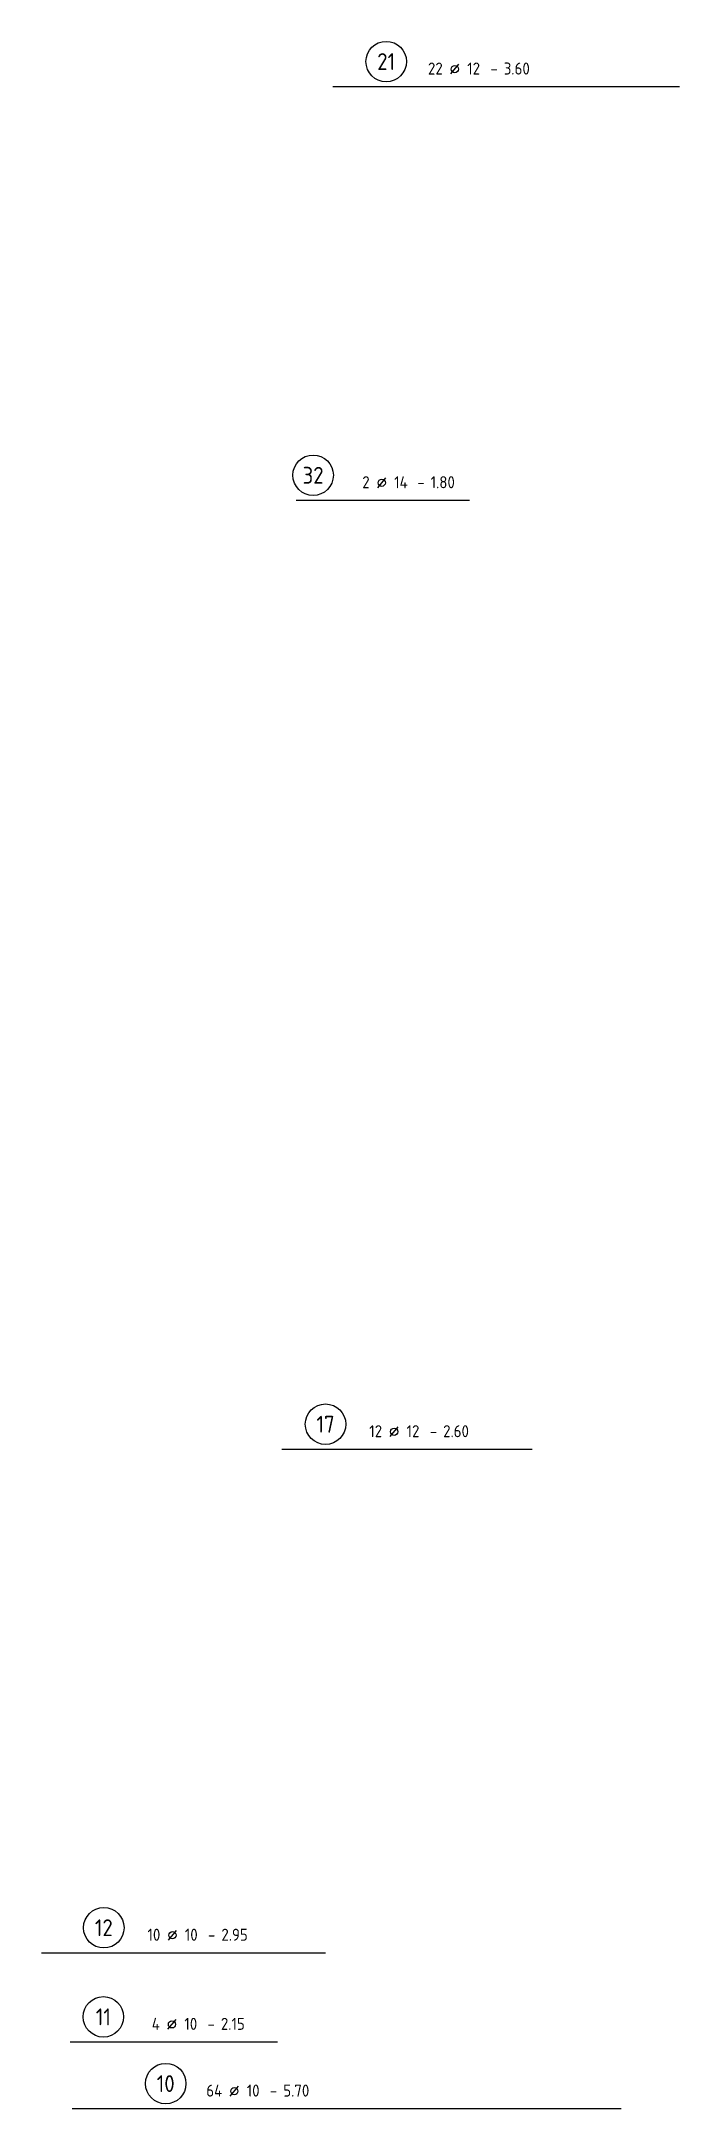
# Model space of a CAD drawing. Extents: x 40 to 149, y 46 to 88.
# Drawn here: x 104.54 to 111.16, y 57.83 to 79.29 of the extents above; entities that cross this region are included whole.
import ezdxf
from ezdxf.enums import TextEntityAlignment as Align

# ---------------------------------------------------------------- set-up
doc = ezdxf.new("R2010")
doc.units = 0
doc.header["$LTSCALE"] = 0.5
doc.linetypes.add('AUSGEZOGEN', pattern=[1000.01, 1000, 0.01])
doc.layers.add('RND', color=7, linetype='Continuous')
doc.styles.add('txt', font='isocp.shx')

# ---------------------------------------------------------------- blocks, each defined once
blk = doc.blocks.new('RND_AUSZ')
at = {"layer": 'RND', "color": 7, "linetype": 'Continuous'}
blk.add_line((1.341, 0.262), (1.509, 0.466), dxfattribs=at)
at = {"layer": 'RND', "color": 1, "linetype": 'Continuous'}
blk.add_circle((0, 0.52), 0.42, dxfattribs=at)
at = {"layer": 'RND', "color": 7, "linetype": 'Continuous'}
blk.add_circle((1.425, 0.364), 0.075, dxfattribs=at)
at = {"layer": 'RND', "color": 7, "linetype": 'Continuous', "style": 'txt'}
blk.add_text('-', height=0.25, dxfattribs=at).set_placement((2.163, 0.25))
for tag, p in [('WIEOFT', (-0.536, 0.25)), ('STK', (1.174, 0.25))]:
    blk.add_attdef(tag, text='', height=0.25, dxfattribs=at).set_placement(p, align=Align.RIGHT)
at = {"layer": 'RND', "color": 1, "linetype": 'Continuous', "style": 'txt'}
blk.add_attdef('POS', text='', height=0.35, dxfattribs=at).set_placement((0, 0.52), align=Align.MIDDLE)
at = {"layer": 'RND', "color": 7, "linetype": 'Continuous', "style": 'txt'}
for tag, p in [('DS', (1.683, 0.25)), ('LANG', (2.441, 0.25)), ('TEXT', (3.669, 0.25))]:
    blk.add_attdef(tag, p, '', height=0.25, dxfattribs=at)

msp = doc.modelspace()

# ---------------------------------------------------------------- linework, layer by layer
at = {"layer": 'RND', "color": 1, "linetype": 'AUSGEZOGEN'}
for points in [[(107.5625, 78.8232), (111.1625, 78.8232)], [(107.1803, 74.5279), (108.9803, 74.5279)], [(107.0322, 64.6747), (109.6322, 64.6747)], [(104.5362, 59.4467), (107.4862, 59.4467)], [(104.8362, 58.5212), (106.9862, 58.5212)], [(104.8544, 57.8282), (110.5544, 57.8282)]]:
    msp.add_lwpolyline(points, dxfattribs=at)

# ---------------------------------------------------------------- block references
at = {"layer": 'RND', "color": 1, "linetype": 'AUSGEZOGEN', "xscale": 0.5, "yscale": 0.5, "zscale": 0.5}
for p, values in [((108.1161, 78.8232), {'POS': '21', 'STK': '22', 'DS': '12', 'LANG': '3.60'}), ((107.3574, 74.5279), {'POS': '32', 'STK': '2', 'DS': '14', 'LANG': '1.80'}), ((107.4866, 64.6747), {'POS': '17', 'STK': '12', 'DS': '12', 'LANG': '2.60'}), ((105.1845, 59.4467), {'POS': '12', 'STK': '10', 'DS': '10', 'LANG': '2.95'}), ((105.8271, 57.8282), {'POS': '10', 'STK': '64', 'DS': '10', 'LANG': '5.70'})]:
    msp.add_blockref('RND_AUSZ', p, dxfattribs=at).add_auto_attribs(values)
at = {"layer": 'RND', "color": 7, "linetype": 'AUSGEZOGEN', "xscale": 0.5, "yscale": 0.5, "zscale": 0.5}
msp.add_blockref('RND_AUSZ', (105.1799, 58.5212), dxfattribs=at).add_auto_attribs({'POS': '11', 'STK': '4', 'DS': '10', 'LANG': '2.15'})

doc.saveas('drawing.dxf')
